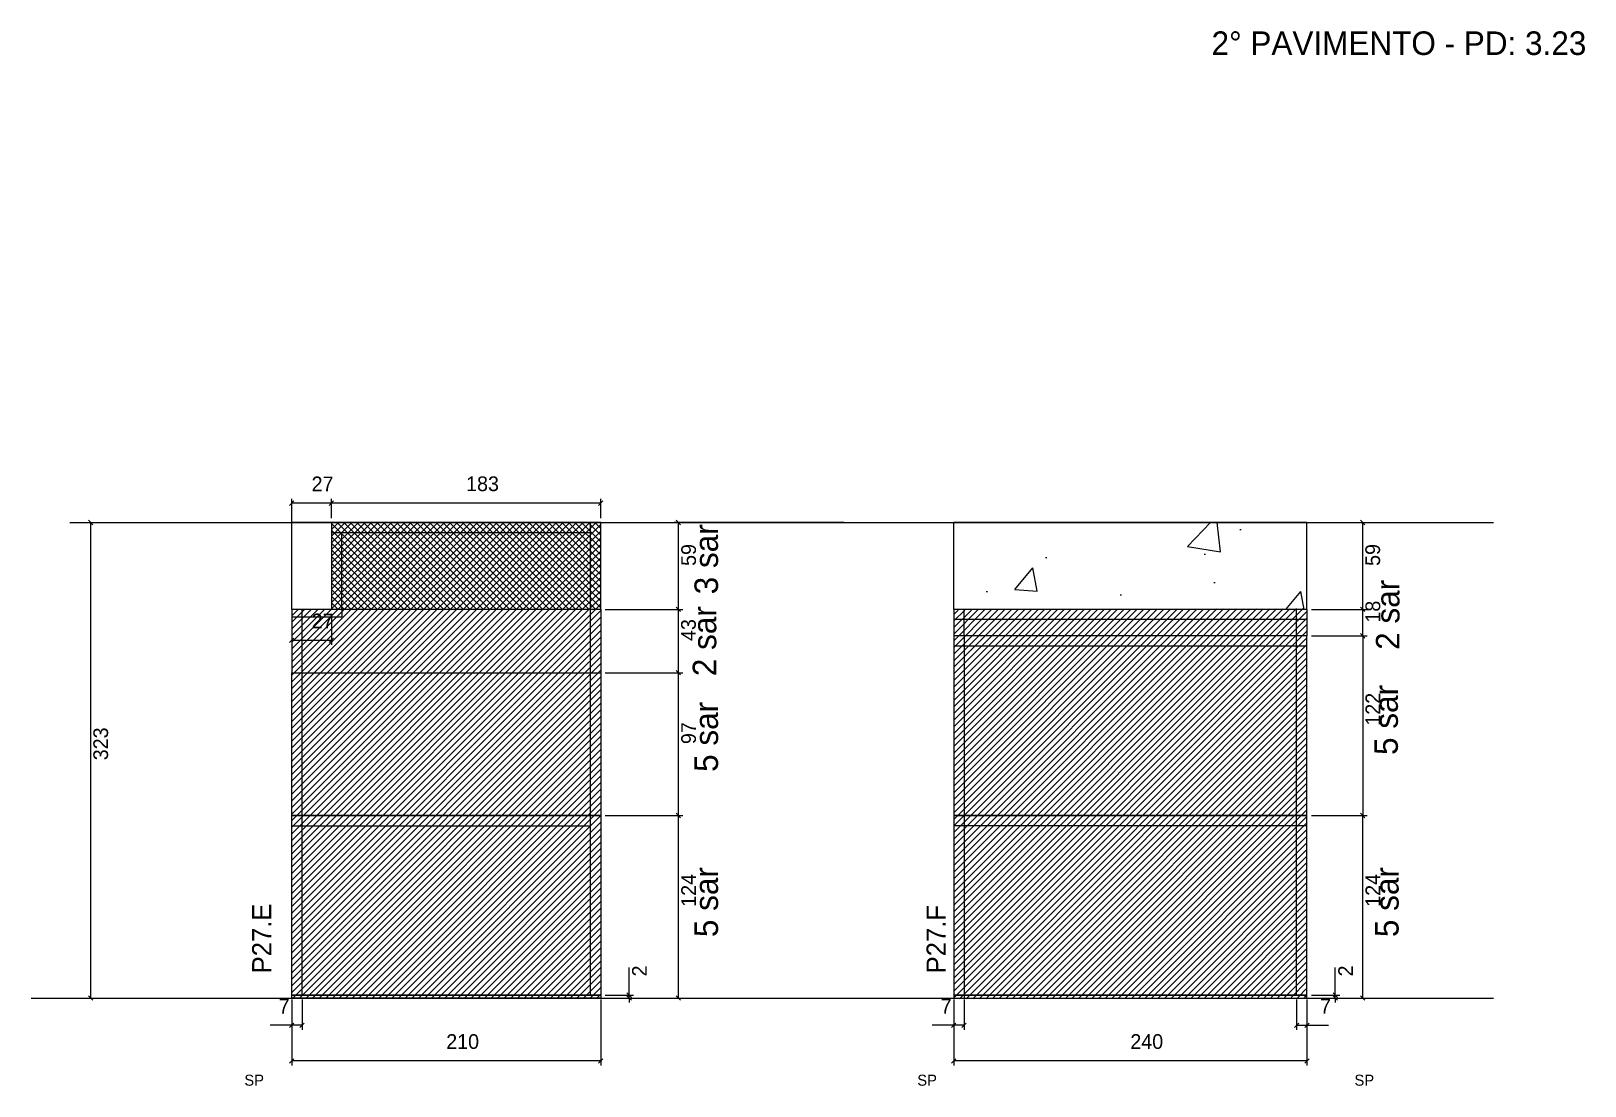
# Model space of a CAD drawing. Header units: metres. Extents: x 3966 to 8034, y 3880 to 4612.
# Drawn here: x 6978 to 8034, y 3881 to 4598 of the extents above; entities that cross this region are included whole.
import ezdxf

# ---------------------------------------------------------------- set-up
doc = ezdxf.new("R2010")
doc.units = ezdxf.units.M
for name, color, linetype in [('COTA', 7, 'Continuous'), ('Hachura', 7, 'Continuous'), ('NIVEL 2° PAV.', 7, 'Continuous'), ('NOMENCLATURA', 7, 'Continuous'), ('Nível', 7, 'Continuous'), ('Painéis', 7, 'Continuous'), ('SARR_2.2x7', 7, 'Continuous'), ('texto', 7, 'Continuous'), ('Texto Seção', 7, 'Continuous')]:
    doc.layers.add(name, color=color, linetype=linetype)

msp = doc.modelspace()

# ---------------------------------------------------------------- texts
at = {"layer": 'COTA', "color": 240, "lineweight": 25}
for s, p in [('27', (7168.6, 4285.1)), ('183', (7273.6, 4285.2)), ('27', (7168.6, 4192)), ('7', (7146.2, 3930.4)), ('7', (7596.1, 3930.4)), ('7', (7853.9, 3930.4)), ('210', (7260.1, 3906.4)), ('240', (7725, 3906.4))]:
    msp.add_text(s, height=10, dxfattribs=at).set_placement(p)
for s, p in [('59', (7429.8, 4234.4)), ('59', (7894.7, 4234.4)), ('18', (7894.8, 4195.9)), ('43', (7429.7, 4183.4)), ('122', (7894.8, 4125.9)), ('97', (7429.8, 4113.4)), ('124', (7429.8, 4002.9)), ('124', (7894.8, 4002.9)), ('2', (7396.4, 3955.6)), ('2', (7876.3, 3955.6))]:
    msp.add_text(s, height=10, rotation=90, dxfattribs=at).set_placement(p)
at = {"layer": 'NIVEL 2° PAV.', "color": 240, "lineweight": 25}
msp.add_text('323', height=10, rotation=90, dxfattribs=at).set_placement((7030.3, 4102.4))
at = {"layer": 'NOMENCLATURA', "color": 2, "lineweight": 25}
msp.add_text('2° PAVIMENTO - PD: 3.23', height=16, dxfattribs=at).set_placement((7780.2, 4581.4))
at = {"layer": 'NOMENCLATURA', "color": 7, "lineweight": 25}
for s, p in [('3 sar', (7444.8, 4215.1)), ('2 sar', (7907.9, 4177.4)), ('2 sar', (7443.6, 4159.5)), ('5 sar', (7906.8, 4106)), ('5 sar', (7444.8, 4094.5)), ('5 sar', (7444.8, 3982.3)), ('5 sar', (7907.3, 3982.3))]:
    msp.add_text(s, height=16, rotation=90, dxfattribs=at).set_placement(p)
at = {"layer": 'texto', "color": 0, "lineweight": 25}
for p in [(7122.9, 3881.4), (7580.2, 3881.4), (7877.3, 3881.4)]:
    msp.add_text('SP', height=7.5, dxfattribs=at).set_placement(p)
at = {"layer": 'Texto Seção', "color": 7, "lineweight": 15}
for s, p in [('P27.E', (7141.2, 3957.7)), ('P27.F', (7599.5, 3957.7))]:
    msp.add_text(s, height=13, rotation=90, dxfattribs=at).set_placement(p)

# ---------------------------------------------------------------- hatches: boundary and pattern name
at = {"layer": 'COTA'}
h = msp.add_hatch(dxfattribs=at)
h.set_pattern_fill('AR-CONC')
h.paths.add_polyline_path([(7182.1, 4204.9), (7155.1, 4204.9), (7155.1, 4263.9), (7182.1, 4263.9), (7182.1, 4204.9)])
h = msp.add_hatch(dxfattribs=at)
h.set_pattern_fill('AR-CONC')
h.paths.add_polyline_path([(7605, 4204.9), (7845, 4204.9), (7845, 4263.9), (7605, 4263.9), (7605, 4204.9)])
at = {"layer": 'Hachura'}
h = msp.add_hatch(dxfattribs=at)
h.set_pattern_fill('ANSI37')
h.paths.add_polyline_path([(7365.1, 4263.9), (7182.1, 4263.9), (7182.1, 4204.9), (7365.1, 4204.9), (7365.1, 4263.9)])
h = msp.add_hatch(dxfattribs=at)
h.set_pattern_fill('ANSI31')
h.paths.add_polyline_path([(7365.1, 3940.9), (7365.1, 4204.9), (7155.1, 4204.9), (7155.1, 3940.9), (7365.1, 3940.9)])
h = msp.add_hatch(dxfattribs=at)
h.set_pattern_fill('ANSI31')
h.paths.add_polyline_path([(7845, 3941.4), (7845, 4205.4), (7605, 4204.4), (7605, 3940.4), (7845, 3941.4)])

# ---------------------------------------------------------------- linework, layer by layer
at = {"layer": 'COTA', "color": 0, "lineweight": 25}
for p, q in [((7156.6, 4278.5), (7153.6, 4275.5)), ((7183.6, 4278.5), (7180.6, 4275.5)), ((7180.6, 4275.5), (7183.6, 4278.5)), ((7363.6, 4275.5), (7366.6, 4278.5)), ((7419.4, 4262.4), (7416.4, 4265.4)), ((7884.4, 4262.4), (7881.4, 4265.4)), ((7419.4, 4203.4), (7416.4, 4206.4)), ((7416.4, 4206.4), (7419.4, 4203.4)), ((7881.4, 4206.4), (7884.4, 4203.4)), ((7884.4, 4203.4), (7881.4, 4206.4)), ((7156.6, 4185.4), (7153.6, 4182.4)), ((7180.6, 4182.4), (7183.6, 4185.4)), ((7884.4, 4185.4), (7881.4, 4188.4)), ((7881.4, 4188.4), (7884.4, 4185.4)), ((7419.4, 4160.4), (7416.4, 4163.4)), ((7416.4, 4163.4), (7419.4, 4160.4)), ((7419.4, 4063.4), (7416.4, 4066.4)), ((7416.4, 4066.4), (7419.4, 4063.4)), ((7884.4, 4063.4), (7881.4, 4066.4)), ((7881.4, 4066.4), (7884.4, 4063.4)), ((7382.9, 3944.4), (7385.9, 3941.4)), ((7385.9, 3939.4), (7382.9, 3942.4)), ((7416.4, 3942.4), (7419.4, 3939.4)), ((7862.8, 3944.4), (7865.8, 3941.4)), ((7865.8, 3939.4), (7862.8, 3942.4)), ((7881.4, 3942.4), (7884.4, 3939.4)), ((7156.6, 3923.9), (7153.6, 3920.9)), ((7160.6, 3920.9), (7163.6, 3923.9)), ((7606.5, 3923.9), (7603.5, 3920.9)), ((7610.5, 3920.9), (7613.5, 3923.9)), ((7839.5, 3923.9), (7836.5, 3920.9)), ((7843.5, 3920.9), (7846.5, 3923.9)), ((7156.6, 3899.7), (7153.6, 3896.7)), ((7363.6, 3896.7), (7366.6, 3899.7)), ((7606.5, 3899.7), (7603.5, 3896.7)), ((7843.5, 3896.7), (7846.5, 3899.7))]:
    msp.add_line(p, q, dxfattribs=at)
at = {"layer": 'COTA', "color": 4, "lineweight": 25}
for p, q in [((7155.1, 4266.9), (7155.1, 4280)), ((7182.1, 4277), (7155.1, 4277)), ((7182.1, 4266.9), (7182.1, 4280)), ((7182.1, 4266.9), (7182.1, 4280)), ((7365.1, 4277), (7182.1, 4277)), ((7365.1, 4266.9), (7365.1, 4280)), ((7530.2, 4263.9), (7414.9, 4263.9)), ((7417.9, 4204.9), (7417.9, 4263.9)), ((7848, 4263.9), (7885.9, 4263.9)), ((7882.9, 4204.9), (7882.9, 4263.9)), ((7368.1, 4204.9), (7420.9, 4204.9)), ((7368.1, 4204.9), (7420.9, 4204.9)), ((7417.9, 4161.9), (7417.9, 4204.9)), ((7848, 4204.9), (7885.9, 4204.9)), ((7848, 4204.9), (7885.9, 4204.9)), ((7882.9, 4186.9), (7882.9, 4204.9)), ((7155.1, 4201.9), (7155.1, 4180.9)), ((7182.1, 4201.9), (7182.1, 4180.9)), ((7155.1, 4183.9), (7182.1, 4183.9)), ((7848, 4186.9), (7885.9, 4186.9)), ((7848, 4186.9), (7885.9, 4186.9)), ((7882.9, 4186.9), (7882.9, 4064.9)), ((7368.1, 4161.9), (7420.9, 4161.9)), ((7368.1, 4161.9), (7420.9, 4161.9)), ((7417.9, 4064.9), (7417.9, 4161.9)), ((7368.1, 4064.9), (7420.9, 4064.9)), ((7368.1, 4064.9), (7420.9, 4064.9)), ((7417.9, 3940.9), (7417.9, 4064.9)), ((7848, 4064.9), (7885.9, 4064.9)), ((7848, 4064.9), (7885.9, 4064.9)), ((7882.9, 3940.9), (7882.9, 4064.9)), ((7384.4, 3942.9), (7384.4, 3961.7)), ((7864.3, 3942.9), (7864.3, 3961.7)), ((7155.1, 3939.9), (7155.1, 3895.2)), ((7162.1, 3939.9), (7162.1, 3919.4)), ((7365.1, 3939.9), (7365.1, 3895.2)), ((7368.1, 3942.9), (7387.4, 3942.9)), ((7368.1, 3940.9), (7387.4, 3940.9)), ((7368.1, 3940.9), (7420.9, 3940.9)), ((7384.4, 3940.9), (7384.4, 3942.9)), ((7384.4, 3940.9), (7384.4, 3937.9)), ((7605, 3939.9), (7605, 3895.2)), ((7612, 3939.9), (7612, 3919.4)), ((7838, 3939.9), (7838, 3919.4)), ((7845, 3939.9), (7845, 3895.2)), ((7848, 3942.9), (7867.3, 3942.9)), ((7848, 3940.9), (7867.3, 3940.9)), ((7848, 3940.9), (7885.9, 3940.9)), ((7864.3, 3940.9), (7864.3, 3942.9)), ((7864.3, 3940.9), (7864.3, 3937.9)), ((7155.1, 3937.9), (7155.1, 3919.4)), ((7605, 3937.9), (7605, 3919.4)), ((7845, 3937.9), (7845, 3919.4)), ((7155.1, 3922.4), (7140.4, 3922.4)), ((7162.1, 3922.4), (7155.1, 3922.4)), ((7605, 3922.4), (7590.3, 3922.4)), ((7612, 3922.4), (7605, 3922.4)), ((7838, 3922.4), (7845, 3922.4)), ((7845, 3922.4), (7859.7, 3922.4)), ((7365.1, 3898.2), (7155.1, 3898.2)), ((7845, 3898.2), (7605, 3898.2))]:
    msp.add_line(p, q, dxfattribs=at)
at = {"layer": 'COTA', "color": 241, "lineweight": 25}
for p, q in [((7155.1, 4204.9), (7155.1, 4268.9)), ((7182.1, 4263.9), (7155.1, 4263.9)), ((7845, 4263.9), (7605, 4263.9)), ((7605, 4204.9), (7605, 4263.9)), ((7845, 4204.9), (7845, 4263.9))]:
    msp.add_line(p, q, dxfattribs=at)
at = {"layer": 'NIVEL 2° PAV.', "color": 4, "lineweight": 25}
for p, q in [((7015.3, 4263.9), (7021.5, 4263.9)), ((7018.5, 3940.9), (7018.5, 4263.9)), ((6978, 3940.9), (7021.5, 3940.9))]:
    msp.add_line(p, q, dxfattribs=at)
at = {"layer": 'NIVEL 2° PAV.', "color": 0, "lineweight": 25}
for p, q in [((7020, 4262.4), (7017, 4265.4)), ((7017, 3942.4), (7020, 3939.4))]:
    msp.add_line(p, q, dxfattribs=at)
at = {"layer": 'Nível', "color": 4, "lineweight": 25}
for p, q in [((7004.4, 4263.9), (7971.7, 4263.9)), ((7014.1, 3940.9), (7971.7, 3940.9))]:
    msp.add_line(p, q, dxfattribs=at)
at = {"layer": 'Painéis', "color": 200, "lineweight": 25}
for p, q in [((7182.1, 4263.9), (7365.1, 4263.9)), ((7365.1, 4263.9), (7182.1, 4263.9)), ((7182.1, 4263.9), (7182.1, 4204.9)), ((7365.1, 4204.9), (7365.1, 4263.9)), ((7365.1, 4204.9), (7155.1, 4204.9)), ((7155.1, 4204.9), (7155.1, 4161.9)), ((7365.1, 4204.9), (7365.1, 4161.9)), ((7605, 4204.9), (7605, 4186.9)), ((7845, 4204.9), (7605, 4204.9)), ((7845, 4204.9), (7845, 4186.9)), ((7605, 4186.9), (7605, 4064.9)), ((7845, 4186.9), (7605, 4186.9)), ((7845, 4064.9), (7845, 4186.9)), ((7155.1, 4161.9), (7365.1, 4161.9)), ((7155.1, 4064.9), (7155.1, 4161.9)), ((7365.1, 4161.9), (7365.1, 4064.9)), ((7155.1, 3940.9), (7155.1, 4064.9)), ((7365.1, 4064.9), (7155.1, 4064.9)), ((7155.1, 4064.9), (7365.1, 4064.9)), ((7365.1, 4064.9), (7365.1, 3940.9)), ((7605, 4064.9), (7605, 3940.9)), ((7605, 4064.9), (7845, 4064.9)), ((7845, 4064.9), (7605, 4064.9)), ((7845, 3940.9), (7845, 4064.9)), ((7365.1, 3942.9), (7155.1, 3942.9)), ((7605, 3942.9), (7845, 3942.9))]:
    msp.add_line(p, q, dxfattribs=at)
for points in [[(7155.1, 3942.9), (7365.1, 3942.9), (7365.1, 3940.9), (7155.1, 3940.9)], [(7845, 3942.9), (7605, 3942.9), (7605, 3940.9), (7845, 3940.9)]]:
    msp.add_lwpolyline(points, close=True, dxfattribs=at)
at = {"layer": 'SARR_2.2x7', "color": 40, "lineweight": 25}
for p, q in [((7358.1, 4256.9), (7182.1, 4256.9)), ((7189.1, 4204.9), (7189.1, 4256.9)), ((7358.1, 4161.9), (7358.1, 4263.9)), ((7162.1, 4161.9), (7162.1, 4204.9)), ((7189.1, 4204.9), (7189.1, 4199.9)), ((7612, 4186.9), (7612, 4204.9)), ((7838, 4186.9), (7838, 4204.9)), ((7155.1, 4199.9), (7189.1, 4199.9)), ((7845, 4197.9), (7605, 4197.9)), ((7612, 4186.9), (7612, 4064.9)), ((7838, 4064.9), (7838, 4186.9)), ((7845, 4179.9), (7605, 4179.9)), ((7162.1, 4064.9), (7162.1, 4161.9)), ((7358.1, 4064.9), (7358.1, 4161.9)), ((7155.1, 4057.9), (7358.1, 4057.9)), ((7162.1, 3942.9), (7162.1, 4064.9)), ((7358.1, 3942.9), (7358.1, 4064.9)), ((7845, 4057.9), (7605, 4057.9)), ((7612, 4064.9), (7612, 3940.9)), ((7838, 3942.9), (7838, 4064.9))]:
    msp.add_line(p, q, dxfattribs=at)

msp.set_redraw_order([(e.dxf.handle, doc.entitydb.next_handle()) for e in msp.query("TEXT MTEXT ATTDEF DIMENSION ARC_DIMENSION")])  # texts and dimensions are drawn at this point

doc.saveas('drawing.dxf')
